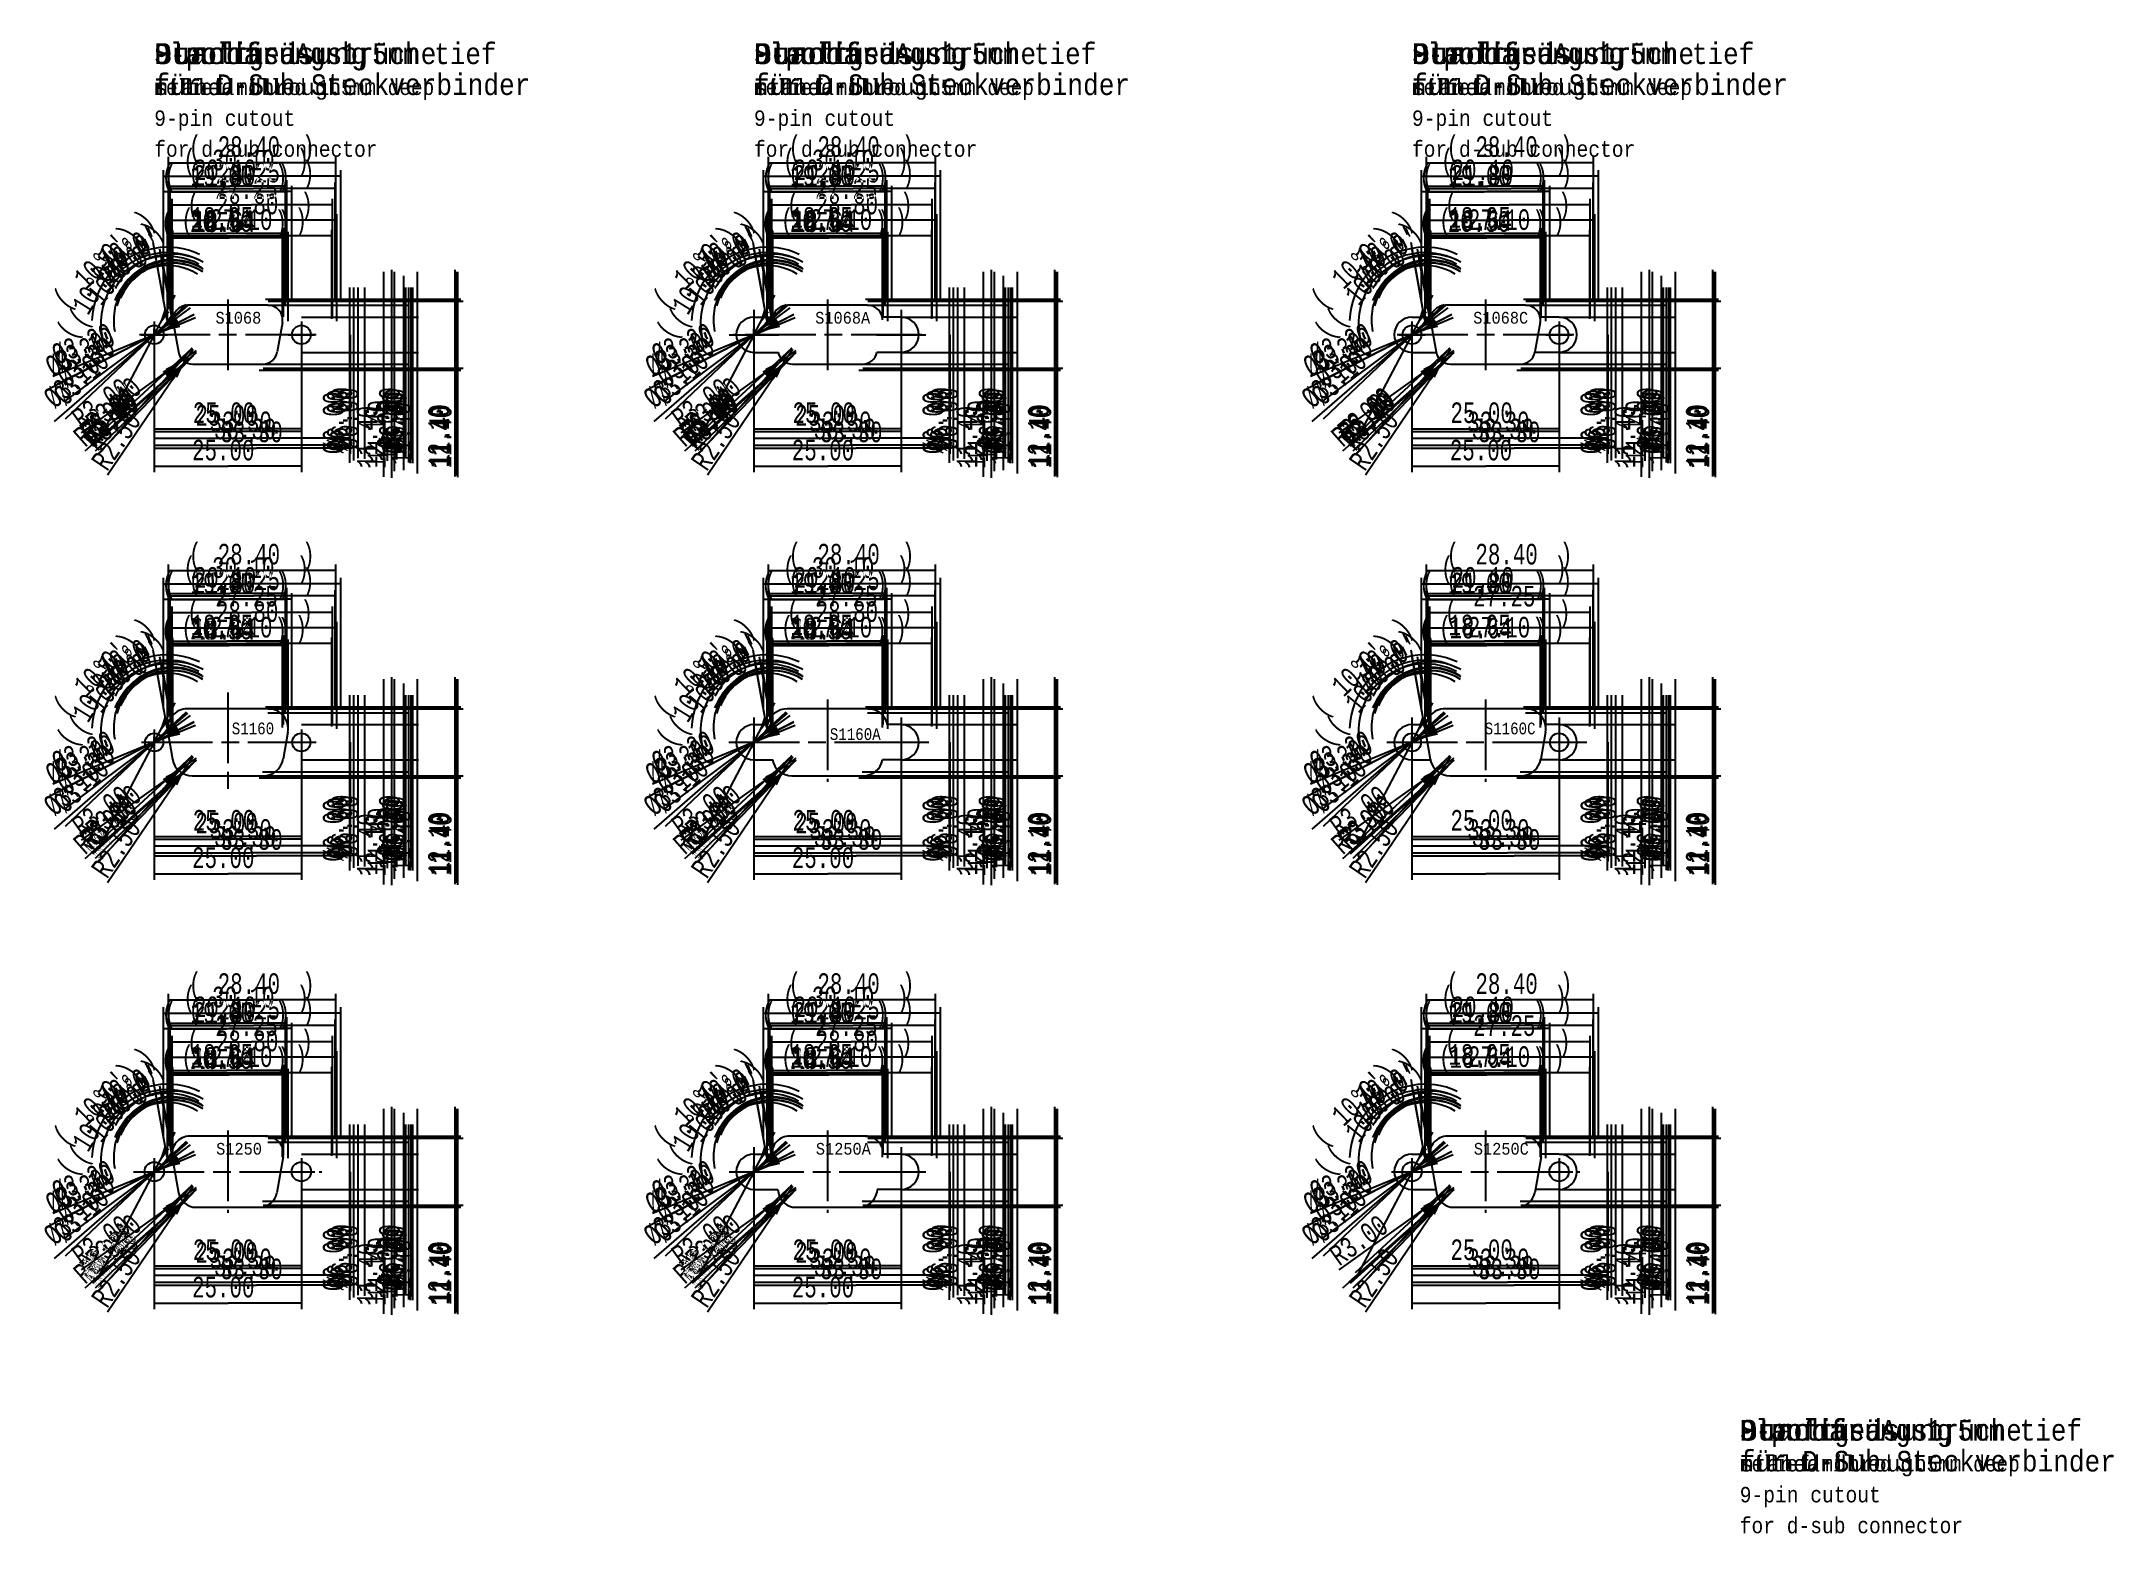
# Model space of a CAD drawing. Extents: x 37 to 389, y 23 to 277.
import ezdxf

# ---------------------------------------------------------------- set-up
doc = ezdxf.new("R2010")
doc.units = 0
doc.header["$MEASUREMENT"] = 0
doc.header["$PDMODE"] = 2
doc.header["$PDSIZE"] = -0.01
doc.linetypes.add('CENTERLINE', pattern=[30, 12, -1.5, 3, -1.5, 12])
for name, color, linetype in [('BEMASSUNG', 1, 'CONTINUOUS'), ('HINWEIS', 1, 'CONTINUOUS'), ('LI_CI_EL_SP', 1, 'CONTINUOUS'), ('PUNKT', 1, 'CONTINUOUS'), ('SYMBOL', 1, 'CONTINUOUS')]:
    doc.layers.add(name, color=color, linetype=linetype)
doc.styles.get("Standard").update_dxf_attribs({"font": 'monotxt.shx'})
doc.dimstyles.new('DSTYLE1', dxfattribs={"dimtxt": 3.5, "dimasz": 3, "dimexe": 3, "dimexo": 1.5, "dimgap": 1.5, "dimtad": 1, "dimrnd": 0.01, "dimzin": 3, "dimtxsty": 'STANDARD', "dimcen": 0.09, "dimazin": 3, "dimtfac": 1, "dimtdec": 4, "dimtmove": 0, "dimatfit": 3, "dimtolj": 1, "dimtzin": 0})
doc.dimstyles.new('DSTYLE2', dxfattribs={"dimtxt": 3.5, "dimasz": 4, "dimexe": 1, "dimexo": 0, "dimgap": 1, "dimtad": 1, "dimrnd": 0.01, "dimzin": 3, "dimtxsty": 'STANDARD', "dimcen": 0.09, "dimazin": 3, "dimtfac": 1, "dimtdec": 4, "dimtofl": 0, "dimtmove": 0, "dimatfit": 3, "dimtolj": 1, "dimtzin": 0})
doc.dimstyles.new('DSTYLE3', dxfattribs={"dimtxt": 3.5, "dimasz": 4, "dimexe": 1, "dimexo": 0.75, "dimgap": 0.75, "dimtad": 1, "dimdec": 4, "dimrnd": 0.001, "dimzin": 3, "dimtxsty": 'STANDARD', "dimcen": 0.09, "dimazin": 3, "dimtfac": 1, "dimtdec": 4, "dimtofl": 0, "dimtmove": 0, "dimatfit": 3, "dimtolj": 1, "dimtzin": 0})
doc.dimstyles.new('DSTYLE4', dxfattribs={"dimtxt": 3.5, "dimasz": 3, "dimexe": 1.5, "dimexo": 1.5, "dimgap": 0.375, "dimtad": 1, "dimrnd": 0.01, "dimzin": 3, "dimtxsty": 'STANDARD', "dimcen": 0.09, "dimazin": 3, "dimtfac": 1, "dimtdec": 4, "dimtmove": 0, "dimatfit": 3, "dimtolj": 1, "dimtzin": 0})

# ---------------------------------------------------------------- blocks, each defined once
blk = doc.blocks.new('*D')
at = {"layer": 'BEMASSUNG', "color": 3, "linetype": 'CONTINUOUS'}
for p, q in [((2.45, 6.05), (2.45, 30.22)), ((2.45, 6.05), (2.45, 30.22)), ((2.45, 6.05), (2.45, 30.22)), ((2.45, 29.22), (16.91, 29.22)), ((2.45, 29.22), (16.91, 29.22)), ((2.45, 29.22), (16.91, 29.22)), ((30.85, 29.22), (16.91, 29.22)), ((30.85, 29.22), (16.91, 29.22)), ((30.85, 29.22), (16.91, 29.22)), ((30.85, 6.05), (30.85, 30.22)), ((30.85, 6.05), (30.85, 30.22)), ((30.85, 6.05), (30.85, 30.22)), ((1.6, 5.7), (1.6, 27.94)), ((1.6, 5.7), (1.6, 27.94)), ((1.6, 5.7), (1.6, 27.94)), ((1.6, 26.94), (15.95, 26.94)), ((1.6, 26.94), (15.95, 26.94)), ((1.6, 26.94), (15.95, 26.94)), ((1.6, 5.7), (1.6, 25.32)), ((1.6, 5.7), (1.6, 25.32)), ((1.6, 5.7), (1.6, 25.32)), ((2.45, 6.05), (2.45, 26.27)), ((2.45, 6.05), (2.45, 26.27)), ((2.45, 6.05), (2.45, 26.27)), ((2.45, 25.27), (12.85, 25.27)), ((2.45, 25.27), (12.85, 25.27)), ((2.45, 25.27), (12.85, 25.27)), ((2.52, 5.7), (2.52, 25.87)), ((2.52, 5.7), (2.52, 25.87)), ((2.52, 5.7), (2.52, 25.87)), ((2.52, 24.87), (16.88, 24.87)), ((2.52, 24.87), (16.88, 24.87)), ((2.52, 24.87), (16.88, 24.87)), ((2.7, 5), (2.7, 25.27)), ((2.7, 5), (2.7, 25.27)), ((2.7, 5), (2.7, 25.27)), ((22.55, 25.27), (12.85, 25.27)), ((22.55, 25.27), (12.85, 25.27)), ((22.55, 25.27), (12.85, 25.27)), ((31.7, 26.94), (15.95, 26.94)), ((31.7, 26.94), (15.95, 26.94)), ((31.7, 26.94), (15.95, 26.94)), ((30.77, 24.87), (16.88, 24.87)), ((30.77, 24.87), (16.88, 24.87)), ((30.77, 24.87), (16.88, 24.87)), ((22.3, 5), (22.3, 25.27)), ((22.3, 5), (22.3, 25.27)), ((22.3, 5), (22.3, 25.27)), ((22.55, 6.05), (22.55, 26.27)), ((22.55, 6.05), (22.55, 26.27)), ((22.55, 6.05), (22.55, 26.27)), ((23.4, 5.7), (23.4, 25.32)), ((23.4, 5.7), (23.4, 25.32)), ((23.4, 5.7), (23.4, 25.32)), ((30.77, 5.7), (30.77, 25.87)), ((30.77, 5.7), (30.77, 25.87)), ((30.77, 5.7), (30.77, 25.87)), ((31.7, 5.7), (31.7, 27.94)), ((31.7, 5.7), (31.7, 27.94)), ((31.7, 5.7), (31.7, 27.94)), ((1.6, 24.32), (12.72, 24.32)), ((1.6, 24.32), (12.72, 24.32)), ((1.6, 24.32), (12.72, 24.32)), ((2.7, 24.27), (12.29, 24.27)), ((2.7, 24.27), (12.29, 24.27)), ((2.7, 24.27), (12.29, 24.27)), ((3.03, 3.05), (3.03, 23.08)), ((3.03, 3.05), (3.03, 23.08)), ((3.03, 3.05), (3.03, 23.08)), ((3.03, 22.08), (16.51, 22.08)), ((3.03, 22.08), (16.51, 22.08)), ((3.03, 22.08), (16.51, 22.08)), ((22.3, 24.27), (12.29, 24.27)), ((22.3, 24.27), (12.29, 24.27)), ((22.3, 24.27), (12.29, 24.27)), ((23.4, 24.32), (12.72, 24.32)), ((23.4, 24.32), (12.72, 24.32)), ((23.4, 24.32), (12.72, 24.32)), ((30.27, 22.08), (16.51, 22.08)), ((30.27, 22.08), (16.51, 22.08)), ((30.27, 22.08), (16.51, 22.08)), ((30.27, 3.05), (30.27, 23.08)), ((30.27, 3.05), (30.27, 23.08)), ((30.27, 3.05), (30.27, 23.08)), ((2.25, 2.3), (2.25, 20.47)), ((2.25, 2.3), (2.25, 20.47)), ((2.25, 2.3), (2.25, 20.47)), ((2.25, 19.47), (16.61, 19.47)), ((2.25, 19.47), (16.61, 19.47)), ((2.25, 19.47), (16.61, 19.47)), ((3.03, 3.05), (3.03, 18.18)), ((3.03, 3.05), (3.03, 18.18)), ((3.03, 3.05), (3.03, 18.18)), ((3.1, 2.7), (3.1, 17.81)), ((3.1, 2.7), (3.1, 17.81)), ((3.1, 2.7), (3.1, 17.81)), ((3.18, 2.5), (3.18, 17.66)), ((3.18, 2.5), (3.18, 17.66)), ((31.05, 19.47), (16.61, 19.47)), ((31.05, 19.47), (16.61, 19.47)), ((31.05, 19.47), (16.61, 19.47)), ((21.82, 2.5), (21.82, 17.66)), ((21.82, 2.5), (21.82, 17.66)), ((21.97, 3.05), (21.97, 18.18)), ((21.97, 3.05), (21.97, 18.18)), ((21.97, 3.05), (21.97, 18.18)), ((30.2, 2.7), (30.2, 17.81)), ((30.2, 2.7), (30.2, 17.81)), ((30.2, 2.7), (30.2, 17.81)), ((31.05, 2.3), (31.05, 20.47)), ((31.05, 2.3), (31.05, 20.47)), ((31.05, 2.3), (31.05, 20.47)), ((2.17, 2.45), (-0.16, 15.66)), ((2.17, 2.45), (0, 14.75)), ((2.17, 2.45), (0, 14.75)), ((2.17, 2.45), (0.11, 14.15)), ((2.94, 3.27), (0.96, 14.52)), ((2.94, 3.27), (0.96, 14.52)), ((2.94, 3.27), (0.96, 14.52)), ((2.25, 2.3), (2.25, 17.47)), ((2.25, 2.3), (2.25, 17.47)), ((2.25, 2.3), (2.25, 17.47)), ((2.25, 16.47), (12.2, 16.47)), ((2.25, 16.47), (12.2, 16.47)), ((2.25, 16.47), (12.2, 16.47)), ((2.25, 3.05), (2.25, 15.87)), ((2.25, 3.05), (2.25, 14.95)), ((2.25, 3.05), (2.25, 14.95)), ((2.25, 3.05), (2.25, 14.34)), ((3.03, 17.18), (12.31, 17.18)), ((3.03, 17.18), (12.31, 17.18)), ((3.03, 17.18), (12.31, 17.18)), ((3.03, 3.8), (3.03, 14.7)), ((3.03, 3.8), (3.03, 14.7)), ((3.03, 3.8), (3.03, 14.7)), ((3.1, 16.81), (15.61, 16.81)), ((3.1, 16.81), (15.61, 16.81)), ((3.1, 16.81), (15.61, 16.81)), ((3.18, 2.5), (3.18, 17.46)), ((3.18, 16.66), (12.51, 16.66)), ((3.18, 16.66), (12.51, 16.66)), ((3.18, 16.46), (12.74, 16.46)), ((22.75, 16.47), (12.2, 16.47)), ((22.75, 16.47), (12.2, 16.47)), ((22.75, 16.47), (12.2, 16.47)), ((21.97, 17.18), (12.31, 17.18)), ((21.97, 17.18), (12.31, 17.18)), ((21.97, 17.18), (12.31, 17.18)), ((21.82, 16.66), (12.51, 16.66)), ((21.82, 16.66), (12.51, 16.66)), ((21.82, 16.46), (12.74, 16.46)), ((30.2, 16.81), (15.61, 16.81)), ((30.2, 16.81), (15.61, 16.81)), ((30.2, 16.81), (15.61, 16.81)), ((21.82, 2.5), (21.82, 17.46)), ((22.75, 2.3), (22.75, 17.47)), ((22.75, 2.3), (22.75, 17.47)), ((22.75, 2.3), (22.75, 17.47)), ((2.17, 2.45), (0.39, 12.58)), ((2.17, 2.45), (0.39, 12.58)), ((2.94, 3.27), (1.12, 13.57)), ((2.94, 3.27), (1.12, 13.57)), ((2.94, 3.27), (1.12, 13.57)), ((3.02, 2.92), (1.23, 13.03)), ((3.02, 2.92), (1.23, 13.03)), ((3.02, 2.92), (1.23, 13.03)), ((3.01, 3.49), (1.26, 13.4)), ((3.01, 3.49), (1.33, 12.97)), ((3.01, 3.49), (1.33, 12.97)), ((2.25, 3.05), (2.25, 12.75)), ((2.25, 3.05), (2.25, 12.75)), ((3.03, 3.8), (3.03, 13.73)), ((3.03, 3.8), (3.03, 13.73)), ((3.03, 3.8), (3.03, 13.73)), ((3.1, 3.45), (3.1, 13.2)), ((3.1, 3.45), (3.1, 13.2)), ((3.1, 3.45), (3.1, 13.2)), ((3.18, 3.5), (3.18, 13.57)), ((3.18, 3.5), (3.18, 13.13)), ((3.18, 3.5), (3.18, 13.13)), ((38.93, 10.7), (38.93, -5.7)), ((40.3, 11.05), (40.3, -6.05)), ((40.3, 11.05), (40.3, -6.05)), ((40.3, 11.05), (40.3, -6.05)), ((40.79, 10.7), (40.79, -5.7)), ((40.79, 10.7), (40.79, -5.7)), ((44.7, 10.7), (44.7, -5.7)), ((51.07, 11.05), (51.07, -6.05)), ((51.07, 11.05), (51.07, -6.05)), ((51.07, 11.05), (51.07, -6.05)), ((51.22, 10.7), (51.22, -5.7)), ((51.22, 10.7), (51.22, -5.7)), ((51.22, 10.7), (51.22, -5.7)), ((51.51, 10.7), (51.51, -5.7)), ((51.51, 10.7), (51.51, -5.7)), ((33.16, 8), (33.16, -3)), ((33.84, 8), (33.84, -3)), ((33.84, 8), (33.84, -3)), ((34.6, 8), (34.6, -3)), ((35.7, 8), (35.7, -3)), ((42.37, 10), (42.37, -5)), ((42.37, 10), (42.37, -5)), ((42.37, 10), (42.37, -5)), ((42.71, 8), (42.71, -3)), ((43.22, 8), (43.22, -3)), ((43.22, 8), (43.22, -3)), ((43.61, 8), (43.61, -3)), ((43.88, 8), (43.88, -3)), ((0, 0), (3.54, 6.72)), ((0, 0), (3.54, 6.72)), ((0, 0), (5.48, 5.2)), ((0, 0), (5.48, 5.2)), ((0, 0), (5.7, 4.95)), ((0, 0), (6.14, 4.56)), ((0, 0), (6.14, 4.56)), ((18.93, 6.05), (41.3, 6.05)), ((18.93, 6.05), (41.3, 6.05)), ((18.93, 6.05), (41.3, 6.05)), ((19.32, 5), (43.37, 5)), ((19.32, 5), (43.37, 5)), ((19.32, 5), (43.37, 5)), ((19.35, 5.7), (41.79, 5.7)), ((19.35, 5.7), (41.79, 5.7)), ((19.35, 5.7), (39.93, 5.7)), ((27.2, 5.7), (52.22, 5.7)), ((27.2, 5.7), (52.22, 5.7)), ((27.2, 5.7), (52.22, 5.7)), ((27.23, 6.05), (52.07, 6.05)), ((27.23, 6.05), (52.07, 6.05)), ((27.23, 6.05), (52.07, 6.05)), ((27.65, 5.7), (45.7, 5.7)), ((27.65, 5.7), (52.51, 5.7)), ((27.65, 5.7), (52.51, 5.7)), ((0, 0), (-17.92, -9.26)), ((0, 0), (-17.92, -9.26)), ((0, 0), (-17.92, -9.26)), ((0, 0), (-17.25, -7.12)), ((0, 0), (-17.25, -7.12)), ((0, 0), (-17.02, -14.77)), ((0, 0), (-16.42, -8.4)), ((0, 0), (-15.13, -11.23)), ((0, 0), (-15.13, -11.23)), ((0, 0), (-15.11, -14.33)), ((0, 0), (-15.11, -14.33)), ((0, 0), (-9.24, -17.52)), ((0, 0), (-9.24, -17.52)), ((0, 0), (6.8, 3.51)), ((0, 0), (6.8, 3.51)), ((0, 0), (6.8, 3.51)), ((0, 0), (6.72, 3.44)), ((0, 0), (7.02, 2.9)), ((0, 0), (7.02, 2.9)), ((0, 0), (0, -17.01)), ((0, 0), (0, -23.36)), ((0, 0), (0, -23.36)), ((0, 0), (0, -17.46)), ((0, 0), (0, -17.46)), ((0, 0), (0, -17.01)), ((0, 0), (0, -23.36)), ((0, 0), (0, -17.46)), ((0, 0), (0, -17.01)), ((0, 0), (0, -20.27)), ((0, 0), (0, -20.27)), ((0, 0), (0, -20.27)), ((0, 0), (0, -19.77)), ((0, 0), (0, -19.77)), ((0, 0), (0, -18.57)), ((0, 0), (0, -18.57)), ((0, 0), (0, -18.57)), ((0, 0), (0, -19.77)), ((25, 3), (35.6, 3)), ((25, 3), (36.7, 3)), ((25, 3), (34.84, 3)), ((25, 3), (34.84, 3)), ((25, 3), (34.16, 3)), ((25, 0), (25, -17.01)), ((25, 0), (25, -23.36)), ((25, 0), (25, -23.36)), ((25, 0), (25, -17.46)), ((25, 0), (25, -17.46)), ((25, 0), (25, -17.01)), ((25, 0), (25, -23.36)), ((25, 0), (25, -17.46)), ((25, 0), (25, -17.01)), ((33.3, 3), (44.22, 3)), ((33.3, 3), (44.22, 3)), ((33.3, 3), (44.88, 3)), ((33.3, 3), (44.61, 3)), ((33.3, 3), (43.71, 3)), ((33.3, 0), (33.3, -20.27)), ((33.3, 0), (33.3, -20.27)), ((33.3, 0), (33.3, -20.27)), ((33.3, 0), (33.3, -19.77)), ((33.3, 0), (33.3, -19.77)), ((33.3, 0), (33.3, -18.57)), ((33.3, 0), (33.3, -18.57)), ((33.3, 0), (33.3, -18.57)), ((33.3, 0), (33.3, -19.77)), ((6.46, -2.3), (3.96, -4.61)), ((6.46, -2.3), (3.96, -4.61)), ((6.46, -2.3), (3.96, -4.61)), ((6.46, -2.3), (4.21, -4.85)), ((6.46, -2.3), (4.21, -4.85)), ((6.46, -2.3), (4.21, -4.85)), ((7.1, -2.7), (4.66, -4.44)), ((7.1, -2.7), (4.66, -4.44)), ((7.1, -2.7), (4.66, -4.44)), ((7.1, -3.05), (4.85, -5.03)), ((7.1, -3.05), (4.86, -5.04)), ((7.1, -3.05), (4.88, -5.07)), ((7.1, -3.05), (4.95, -5.15)), ((7.1, -3.05), (4.95, -5.15)), ((7.1, -3.05), (5.01, -5.21)), ((6.6, -2.5), (5.2, -4.57)), ((6.6, -2.5), (5.2, -4.57)), ((6.6, -2.5), (5.2, -4.57)), ((25, -3), (35.6, -3)), ((25, -3), (36.7, -3)), ((25, -3), (34.84, -3)), ((25, -3), (34.84, -3)), ((25, -3), (34.16, -3)), ((33.16, -3), (33.16, -21.79)), ((33.3, -3), (44.22, -3)), ((33.3, -3), (44.22, -3)), ((33.3, -3), (44.88, -3)), ((33.3, -3), (44.61, -3)), ((33.3, -3), (43.71, -3)), ((33.84, -3), (33.84, -21.36)), ((33.84, -3), (33.84, -21.36)), ((34.6, -3), (34.6, -20.98)), ((35.7, -3), (35.7, -21.11)), ((42.71, -3), (42.71, -21.02)), ((43.22, -3), (43.22, -21.71)), ((43.22, -3), (43.22, -21.71)), ((43.61, -3), (43.61, -21.2)), ((43.88, -3), (43.88, -21.81)), ((4.66, -4.44), (-12.43, -16.65)), ((4.66, -4.44), (-12.43, -16.65)), ((4.66, -4.44), (-12.43, -16.65)), ((4.86, -5.04), (-11.78, -19.78)), ((4.85, -5.03), (-10.74, -18.77)), ((4.88, -5.07), (-10.5, -19.02)), ((4.95, -5.15), (-10.02, -19.77)), ((4.95, -5.15), (-10.02, -19.77)), ((5.01, -5.21), (-9.69, -20.39)), ((3.96, -4.61), (-9.67, -17.2)), ((3.96, -4.61), (-9.67, -17.2)), ((3.96, -4.61), (-9.67, -17.2)), ((4.21, -4.85), (-9.57, -20.48)), ((4.21, -4.85), (-9.57, -20.48)), ((4.21, -4.85), (-9.57, -20.48)), ((5.2, -4.57), (-7.92, -23.88)), ((5.2, -4.57), (-7.92, -23.88)), ((5.2, -4.57), (-7.92, -23.88)), ((17.81, -6.05), (41.3, -6.05)), ((17.81, -6.05), (41.3, -6.05)), ((17.81, -6.05), (41.3, -6.05)), ((18.4, -5), (43.37, -5)), ((18.4, -5), (43.37, -5)), ((18.4, -5), (43.37, -5)), ((18.49, -5.7), (41.79, -5.7)), ((18.49, -5.7), (41.79, -5.7)), ((18.49, -5.7), (39.93, -5.7)), ((26.11, -6.05), (52.07, -6.05)), ((26.11, -6.05), (52.07, -6.05)), ((26.11, -6.05), (52.07, -6.05)), ((26.2, -5.7), (52.22, -5.7)), ((26.2, -5.7), (52.22, -5.7)), ((26.2, -5.7), (52.22, -5.7)), ((26.79, -5.7), (45.7, -5.7)), ((26.79, -5.7), (52.51, -5.7)), ((26.79, -5.7), (52.51, -5.7)), ((38.93, -5.7), (38.93, -24.17)), ((40.3, -6.05), (40.3, -24.3)), ((40.3, -6.05), (40.3, -24.3)), ((40.3, -6.05), (40.3, -24.3)), ((40.79, -5.7), (40.79, -23.21)), ((40.79, -5.7), (40.79, -23.21)), ((42.37, -5), (42.37, -23.03)), ((42.37, -5), (42.37, -23.03)), ((42.37, -5), (42.37, -23.03)), ((44.7, -5.7), (44.7, -23.61)), ((51.07, -6.05), (51.07, -24.11)), ((51.07, -6.05), (51.07, -24.11)), ((51.07, -6.05), (51.07, -24.11)), ((51.22, -5.7), (51.22, -23.9)), ((51.22, -5.7), (51.22, -23.9)), ((51.22, -5.7), (51.22, -23.9)), ((51.51, -5.7), (51.51, -24.21)), ((51.51, -5.7), (51.51, -24.21)), ((0, -16.01), (12.67, -16.01)), ((0, -16.01), (12.67, -16.01)), ((0, -16.01), (12.67, -16.01)), ((0, -16.46), (13.13, -16.46)), ((0, -16.46), (13.13, -16.46)), ((0, -16.46), (13.13, -16.46)), ((0, -17.57), (15.5, -17.57)), ((0, -17.57), (15.5, -17.57)), ((0, -17.57), (15.5, -17.57)), ((25, -16.01), (12.67, -16.01)), ((25, -16.01), (12.67, -16.01)), ((25, -16.01), (12.67, -16.01)), ((25, -16.46), (13.13, -16.46)), ((25, -16.46), (13.13, -16.46)), ((25, -16.46), (13.13, -16.46)), ((33.3, -17.57), (15.5, -17.57)), ((33.3, -17.57), (15.5, -17.57)), ((33.3, -17.57), (15.5, -17.57)), ((0, -18.77), (16.26, -18.77)), ((0, -18.77), (16.26, -18.77)), ((0, -18.77), (16.26, -18.77)), ((0, -19.27), (17.35, -19.27)), ((0, -19.27), (17.35, -19.27)), ((0, -19.27), (17.35, -19.27)), ((33.3, -18.77), (16.26, -18.77)), ((33.3, -18.77), (16.26, -18.77)), ((33.3, -18.77), (16.26, -18.77)), ((33.3, -19.27), (17.35, -19.27)), ((33.3, -19.27), (17.35, -19.27)), ((33.3, -19.27), (17.35, -19.27)), ((0, -22.36), (12.55, -22.36)), ((0, -22.36), (12.55, -22.36)), ((0, -22.36), (12.55, -22.36)), ((25, -22.36), (12.55, -22.36)), ((25, -22.36), (12.55, -22.36)), ((25, -22.36), (12.55, -22.36))]:
    blk.add_line(p, q, dxfattribs=at)
for centre, radius, start, end in [((2.25, 2), 12.86, 100, 178.1926), ((2.25, 2), 12.86, 64.9938, 100), ((2.25, 2), 11.33, 100, 196.1388), ((2.25, 2), 11.95, 100, 146.9907), ((2.25, 2), 11.95, 100, 146.9907), ((3.18, 2.5), 10.07, 100, 191.2703), ((2.25, 2), 9.74, 100, 156.8454), ((2.25, 2), 9.74, 100, 156.8454), ((3.03, 2.79), 10.91, 100, 152.4433), ((3.03, 2.79), 10.91, 100, 152.4433), ((3.03, 2.79), 10.91, 100, 152.4433), ((3.1, 2.44), 9.76, 100, 165.3063), ((3.1, 2.44), 9.76, 100, 165.3063), ((3.1, 2.44), 9.76, 100, 165.3063), ((3.03, 2.79), 9.95, 100, 156.0278), ((3.03, 2.79), 9.95, 100, 156.0278), ((3.03, 2.79), 9.95, 100, 156.0278), ((3.18, 2.5), 9.63, 100, 157.4052), ((3.18, 2.5), 9.63, 100, 157.4052), ((2.25, 2), 11.95, 63.3334, 100), ((2.25, 2), 11.95, 63.3334, 100), ((2.25, 2), 11.33, 62.105, 100), ((2.25, 2), 9.74, 58.3757, 100), ((2.25, 2), 9.74, 58.3757, 100), ((3.03, 2.79), 10.91, 61.1951, 100), ((3.03, 2.79), 10.91, 61.1951, 100), ((3.03, 2.79), 10.91, 61.1951, 100), ((3.03, 2.79), 9.95, 58.8978, 100), ((3.03, 2.79), 9.95, 58.8978, 100), ((3.03, 2.79), 9.95, 58.8978, 100), ((3.1, 2.44), 9.76, 58.419, 100), ((3.1, 2.44), 9.76, 58.419, 100), ((3.1, 2.44), 9.76, 58.419, 100), ((3.18, 2.5), 10.07, 59.2202, 100), ((3.18, 2.5), 9.63, 58.0873, 100), ((3.18, 2.5), 9.63, 58.0873, 100)]:
    blk.add_arc(centre, radius, start, end, dxfattribs=at)
at = {"layer": 'LI_CI_EL_SP', "color": 0, "linetype": 'CONTINUOUS'}
for points in [[(0.75, 1.42), (2.59, 3.84), (1.7, 4.3)], [(0.75, 1.42), (2.59, 3.84), (1.7, 4.3)], [(1.12, 1.07), (3.65, 2.77), (2.96, 3.49)], [(1.12, 1.07), (3.65, 2.77), (2.96, 3.49)], [(1.17, 1.02), (3.76, 2.6), (3.11, 3.36)], [(1.32, 0.98), (4.03, 2.37), (3.44, 3.17)], [(1.32, 0.98), (4.03, 2.37), (3.44, 3.17)], [(1.38, 0.71), (4.28, 1.63), (3.82, 2.52)], [(1.47, 0.76), (4.36, 1.69), (3.9, 2.58)], [(1.47, 0.76), (4.36, 1.69), (3.9, 2.58)], [(1.47, 0.76), (4.36, 1.69), (3.9, 2.58)], [(1.48, 0.61), (4.44, 1.29), (4.06, 2.22)], [(1.48, 0.61), (4.44, 1.29), (4.06, 2.22)], [(3.96, -4.61), (1.42, -6.27), (2.1, -7.01)], [(3.96, -4.61), (1.42, -6.27), (2.1, -7.01)], [(3.96, -4.61), (1.42, -6.27), (2.1, -7.01)], [(4.21, -4.85), (1.86, -6.77), (2.61, -7.43)], [(4.21, -4.85), (1.86, -6.77), (2.61, -7.43)], [(4.21, -4.85), (1.86, -6.77), (2.61, -7.43)], [(4.66, -4.44), (1.92, -5.78), (2.51, -6.59)], [(4.66, -4.44), (1.92, -5.78), (2.51, -6.59)], [(4.66, -4.44), (1.92, -5.78), (2.51, -6.59)], [(4.85, -5.03), (2.27, -6.64), (2.93, -7.39)], [(4.86, -5.04), (2.28, -6.66), (2.94, -7.4)], [(4.88, -5.07), (2.32, -6.71), (2.99, -7.45)], [(4.95, -5.15), (2.46, -6.88), (3.16, -7.6)], [(4.95, -5.15), (2.46, -6.88), (3.16, -7.6)], [(5.01, -5.21), (2.57, -7.01), (3.29, -7.71)], [(5.2, -4.57), (3.1, -6.77), (3.92, -7.33)], [(5.2, -4.57), (3.1, -6.77), (3.92, -7.33)], [(5.2, -4.57), (3.1, -6.77), (3.92, -7.33)]]:
    blk.add_solid(points, dxfattribs=at)
at = {"layer": 'BEMASSUNG', "color": 3, "linetype": 'CONTINUOUS', "width": 0.7}
for s, rotation, p in [('( ', 360, (4.93, 27.94)), ('( ', 360, (5.88, 30.22)), ('28.40', 360, (10.78, 30.22)), ('28.40', 360, (10.78, 30.22)), ('28.40', 360, (10.78, 30.22)), (' )', 360, (22.08, 27.94)), (' )', 360, (23.03, 30.22)), ('( ', 360, (1.26, 25.27)), ('( ', 360, (1.7, 25.32)), ('19.60', 360, (6.16, 25.27)), ('19.60', 360, (6.16, 25.27)), ('19.60', 360, (6.16, 25.27)), ('( ', 360, (5.86, 25.87)), ('21.80', 360, (6.6, 25.32)), ('21.80', 360, (6.6, 25.32)), ('21.80', 360, (6.6, 25.32)), ('20.10', 360, (6.73, 26.27)), ('20.10', 360, (6.73, 26.27)), ('20.10', 360, (6.73, 26.27)), ('30.10', 360, (9.83, 27.94)), ('30.10', 360, (9.83, 27.94)), ('30.10', 360, (9.83, 27.94)), ('28.25', 360, (10.76, 25.87)), ('28.25', 360, (10.76, 25.87)), ('28.25', 360, (10.76, 25.87)), (' )', 360, (18.41, 25.27)), (' )', 360, (18.85, 25.32)), (' )', 360, (23.01, 25.87)), ('27.25', 360, (10.38, 23.08)), ('27.25', 360, (10.38, 23.08)), ('27.25', 360, (10.38, 23.08)), ('( ', 360, (1.18, 17.48)), ('( ', 360, (1.72, 17.46)), ('( ', 360, (4.59, 17.81)), ('( ', 360, (5.59, 20.47)), ('18.95', 360, (6.19, 18.18)), ('18.95', 360, (6.19, 18.18)), ('18.95', 360, (6.19, 18.18)), ('18.64', 360, (6.38, 17.66)), ('18.64', 360, (6.38, 17.66)), ('27.10', 360, (9.49, 17.81)), ('27.10', 360, (9.49, 17.81)), ('27.10', 360, (9.49, 17.81)), ('28.80', 360, (10.49, 20.47)), ('28.80', 360, (10.49, 20.47)), ('28.80', 360, (10.49, 20.47)), (' )', 360, (18.33, 17.48)), (' )', 360, (18.87, 17.46)), (' )', 360, (21.74, 17.81)), (' )', 360, (22.74, 20.47)), ("10%%d0'", 24.4433, (-8.58, 11.03)), ("10%%d0'", 24.4433, (-8.58, 11.03)), ("10%%d0'", 27.4978, (-7.79, 10.3)), ("10%%d0'", 27.4978, (-7.79, 10.3)), ("10%%d0'", 27.4978, (-7.79, 10.3)), (' )', 58.2821, (-4.81, 13.57)), (' )', 43.9563, (-2.79, 16.05)), (' )', 50.078, (-1.19, 14.14)), ('20.50', 360, (6.08, 17.48)), ('20.50', 360, (6.08, 17.48)), ('20.50', 360, (6.08, 17.48)), ('18.64', 360, (6.62, 17.46)), ("10%%d0'", 43.9563, (-11.61, 7.55)), ("10%%d0'", 50.078, (-9.05, 4.75)), ("10%%d0'", 37.3079, (-8.14, 7.08)), ("10%%d0'", 37.3079, (-8.14, 7.08)), ("10%%d0'", 37.3079, (-8.14, 7.08)), ("10%%d0'", 28.7999, (-8.17, 8.25)), ("10%%d0'", 28.7999, (-8.17, 8.25)), ("10%%d0'", 28.5511, (-7.47, 9.25)), ("10%%d0'", 28.5511, (-7.47, 9.25)), ("10%%d0'", 28.5511, (-7.47, 9.25)), ("10%%d0'", 29.0466, (-7.22, 8.6)), ("10%%d0'", 29.0466, (-7.22, 8.6)), ("10%%d0'", 58.2821, (-11.25, 3.15)), ('( ', 43.9563, (-15.13, 4.15)), ('( ', 50.078, (-12.2, 0.99)), ('%%c3.30', 27.3213, (-17.27, -7.23)), ('%%c3.30', 27.3213, (-17.27, -7.23)), ('%%c3.30', 27.3213, (-17.27, -7.23)), ('%%c3.20', 22.4318, (-16.44, -5.16)), ('%%c3.20', 22.4318, (-16.44, -5.16)), ('%%c3.10', 27.0979, (-15.76, -6.38)), ('( ', 58.2821, (-13.82, -1.02)), ('%%c3.10', 40.9577, (-16.87, -12.66)), ('%%c3.10', 43.4916, (-15.05, -12.21)), ('%%c3.10', 43.4916, (-15.05, -12.21)), ('%%c3.30', 36.5799, (-14.82, -9.13)), ('%%c3.30', 36.5799, (-14.82, -9.13)), ('%%c3.20', 62.1962, (-9.87, -15.5)), ('%%c3.20', 62.1962, (-9.87, -15.5)), ('R3.00', 35.5289, (-12.35, -16.12)), ('R3.00', 35.5289, (-12.35, -16.12)), ('R3.00', 35.5289, (-12.35, -16.12)), ('R3.00', 41.5514, (-11.75, -19.25)), ('R3.00', 41.3915, (-10.7, -18.24)), ('R3.00', 42.233, (-10.47, -18.49)), ('R3.00', 44.3229, (-10.01, -19.24)), ('R3.00', 44.3229, (-10.01, -19.24)), ('R3.40', 48.5943, (-9.6, -19.95)), ('R3.40', 48.5943, (-9.6, -19.95)), ('R3.40', 48.5943, (-9.6, -19.95)), ('R3.00', 45.9204, (-9.7, -19.85)), ('R3.40', 42.7143, (-9.65, -16.67)), ('R3.40', 42.7143, (-9.65, -16.67)), ('R3.40', 42.7143, (-9.65, -16.67)), ('%%c6.00', 90, (32.16, -20.29)), ('%%c6.00', 90, (32.84, -19.86)), ('%%c6.00', 90, (32.84, -19.86)), ('%%c6.00', 90, (33.6, -19.48)), ('%%c6.00', 90, (34.7, -19.61)), ('%%c6.00', 90, (41.71, -19.52)), ('%%c6.00', 90, (42.22, -20.21)), ('%%c6.00', 90, (42.22, -20.21)), ('%%c6.00', 90, (42.61, -19.7)), ('%%c6.00', 90, (42.88, -20.31)), ('R2.50', 55.8226, (-8.02, -23.36)), ('R2.50', 55.8226, (-8.02, -23.36)), ('R2.50', 55.8226, (-8.02, -23.36)), ('25.00', 360, (6.54, -15.01)), ('25.00', 360, (6.54, -15.01)), ('25.00', 360, (6.54, -15.01)), ('33.30', 360, (9.38, -16.57)), ('33.30', 360, (9.38, -16.57)), ('33.30', 360, (9.38, -16.57)), ('11.40', 90, (37.93, -22.67)), ('12.10', 90, (39.3, -22.8)), ('12.10', 90, (39.3, -22.8)), ('12.10', 90, (39.3, -22.8)), ('11.40', 90, (39.79, -21.71)), ('11.40', 90, (39.79, -21.71)), ('10.00', 90, (41.37, -21.53)), ('10.00', 90, (41.37, -21.53)), ('10.00', 90, (41.37, -21.53)), ('11.40', 90, (43.7, -22.11)), ('12.10', 90, (50.07, -22.61)), ('12.10', 90, (50.07, -22.61)), ('12.10', 90, (50.07, -22.61)), ('11.40', 90, (50.22, -22.4)), ('11.40', 90, (50.22, -22.4)), ('11.40', 90, (50.22, -22.4)), ('11.40', 90, (50.51, -22.71)), ('11.40', 90, (50.51, -22.71)), ('33.30', 360, (10.14, -17.77)), ('33.30', 360, (10.14, -17.77)), ('33.30', 360, (10.14, -17.77)), ('33.30', 360, (11.23, -18.27)), ('33.30', 360, (11.23, -18.27)), ('33.30', 360, (11.23, -18.27)), ('25.00', 360, (6.43, -21.36)), ('25.00', 360, (6.43, -21.36)), ('25.00', 360, (6.43, -21.36))]:
    blk.add_text(s, height=3.5, rotation=rotation, dxfattribs=at).set_placement(p)
blk.add_text('25.00', height=3.5, dxfattribs=at).set_placement((7, -15.46))
blk.add_text('25.00', height=3.5, dxfattribs=at).set_placement((7, -15.46))
blk.add_text('25.00', height=3.5, dxfattribs=at).set_placement((7, -15.46))
blk = doc.blocks.new('*T')
at = {"layer": 'LI_CI_EL_SP', "color": 2, "linetype": 'CONTINUOUS'}
for s, height, p in [('Standard', 3.5, (0, 0)), ('Durchfräsung', 3.5, (0, 0)), ('milled through', 2.625, (0, -5.25)), ('standard', 2.625, (0, -5.25))]:
    blk.add_text(s, height=height, dxfattribs=at).set_placement(p)
at = {"layer": 'LI_CI_EL_SP', "color": 2, "linetype": 'CONTINUOUS', "width": 0.87919}
for s, height, p in [('9-polige Ausbrüche', 3.5, (0, 0)), ('für D-Sub Steckverbinder ', 3.5, (0, -5.25)), ('9-pin cutout', 2.625, (0, -10.5)), ('for d-sub connector', 2.625, (0, -15.75))]:
    blk.add_text(s, height=height, dxfattribs=at).set_placement(p)
at = {"layer": 'SYMBOL', "color": 2, "linetype": 'CONTINUOUS', "width": 0.872636}
for s, height, p in [('Planfräsung 1,5mm tief', 3.5, (0, 0)), ('relief milled 1.5mm deep', 2.625, (0, -5.25))]:
    blk.add_text(s, height=height, dxfattribs=at).set_placement(p)
blk = doc.blocks.new('S1160')
at = {"layer": 'BEMASSUNG', "color": 1, "linetype": 'CENTERLINE'}
for p, q in [((12.5, 8.45827), (12.5, -7.92615)), ((-2.08465, 0), (27.50991, 0))]:
    blk.add_line(p, q, dxfattribs=at)
at = {"layer": 'LI_CI_EL_SP', "color": 1, "linetype": 'CONTINUOUS'}
for p, q in [((19.34804, 5.7), (5.65, 5.7)), ((2.30362, 1.7096), (3.11472, -2.8904)), ((22.69638, 1.7096), (21.88528, -2.8904)), ((6.46307, -5.7), (18.53693, -5.7))]:
    blk.add_line(p, q, dxfattribs=at)
at = {"layer": 'LI_CI_EL_SP', "color": 1, "linetype": 'CENTERLINE'}
for p, q in [((-2.17, 0), (2.17, 0)), ((0, 2.17), (0, -2.17)), ((22.83, 0), (27.17, 0)), ((25, 2.17), (25, -2.17))]:
    blk.add_line(p, q, dxfattribs=at)
at = {"layer": 'LI_CI_EL_SP', "color": 1, "linetype": 'CONTINUOUS'}
for centre in [(0, 0), (25, 0)]:
    blk.add_circle(centre, 1.55, dxfattribs=at)
for centre, start, end in [((5.65196, 2.3), 90, 190), ((19.34804, 2.3), 350, 450), ((6.46307, -2.3), 190, 270), ((18.53693, -2.3), 270, 350)]:
    blk.add_arc(centre, 3.4, start, end, dxfattribs=at)
at = {"layer": 'SYMBOL', "color": 3, "linetype": 'CONTINUOUS'}
blk.add_line((2.25, 2.3), (2.25, 9.12071), dxfattribs=at)
at = {"layer": 'HINWEIS', "color": 2, "linetype": 'CONTINUOUS', "width": 0.832}
blk.add_text('S1160', height=2, dxfattribs=at).set_placement((13.17355, 1.3535))
at = {"layer": 'BEMASSUNG', "color": 3, "linetype": 'CONTINUOUS'}
for base, p1, p2, angle, middle, dimtype in [((2.25, 16.47415), (22.75, 2.3), (2.25, 2.3), 180, (12.20107, 19.22515), 161), ((25, -16.4608), (0, 0), (25, 0), 0, (13.12664, -13.70979), 161), ((38.92965, -5.7), (19.35, 5.7), (18.48644, -5.7), 90, (36.17865, -16.54936), 160), ((1.6, 24.3199), (23.4, 5.7), (1.6, 5.7), 180, (12.72028, 27.0709), 161)]:
    dim = blk.add_linear_dim(base=base, p1=p1, p2=p2, angle=angle, dimstyle='DSTYLE2', override={"dimsah": 0}, dxfattribs=at)
    dim.commit()
    dim.dimension.update_dxf_attribs({"geometry": '*D', "text_midpoint": middle, "dimtype": dimtype})
dim = blk.add_diameter_dim_2p(p1=(1.37986, 0.70604), p2=(-1.37986, -0.70604), dimstyle='DSTYLE1', override={"dimsah": 1}, dxfattribs=at)
dim.commit()
dim.dimension.update_dxf_attribs({"geometry": '*D', "text_midpoint": (-9.6278, -4.92634)})
dim = blk.add_angular_dim_2l(base=(1.40275, 11.70905), line1=((0.38636, 12.58291), (2.17338, 2.4482)), line2=((2.25196, 3.05), (2.25196, 12.74613)), dimstyle='DSTYLE3', override={"dimsah": 0}, dxfattribs=at)
dim.commit()
dim.dimension.update_dxf_attribs({"geometry": '*D', "text_midpoint": (-3.64642, 12.73169), "dimtype": 162})
dim = blk.add_radius_dim(center=(6.46307, -2.3), mpoint=(3.96493, -4.60637), dimstyle='DSTYLE4', override={"dimsah": 0}, dxfattribs=at)
dim.commit()
dim.dimension.update_dxf_attribs({"geometry": '*D', "text_midpoint": (-4.89776, -12.78874)})
blk = doc.blocks.new('S1160A')
at = {"layer": 'BEMASSUNG', "color": 1, "linetype": 'CENTERLINE'}
for p, q in [((12.5, 7.26606), (12.5, -6.73394)), ((-4.28737, 0), (29.71263, 0))]:
    blk.add_line(p, q, dxfattribs=at)
at = {"layer": 'LI_CI_EL_SP', "color": 1, "linetype": 'CENTERLINE'}
for p, q in [((0, 4.2), (0, -4.2)), ((25, 4.2), (25, -4.2)), ((-4.2, 0), (4.2, 0)), ((20.8, 0), (29.2, 0))]:
    blk.add_line(p, q, dxfattribs=at)
at = {"layer": 'LI_CI_EL_SP', "color": 1, "linetype": 'CONTINUOUS'}
for p, q in [((19.34804, 5.7), (5.65, 5.7)), ((0, 3), (2.32284, 3)), ((25, 3), (22.67716, 3)), ((0, -3), (3.18639, -3)), ((25, -3), (21.81361, -3)), ((6.46307, -5.7), (18.53693, -5.7))]:
    blk.add_line(p, q, dxfattribs=at)
for centre, radius, start, end in [((5.65196, 2.3), 3.4, 90, 168.11884), ((19.34804, 2.3), 3.4, 11.881156, 90), ((0, 0), 3, 90, 270), ((25, 0), 3, 270, 450), ((6.46307, -2.3), 3.4, 191.88116, 270), ((18.53693, -2.3), 3.4, 270, 348.11884)]:
    blk.add_arc(centre, radius, start, end, dxfattribs=at)
at = {"layer": 'SYMBOL', "color": 3, "linetype": 'CONTINUOUS'}
blk.add_line((2.25, 2.3), (2.25, 9.12071), dxfattribs=at)
at = {"layer": 'HINWEIS', "color": 2, "linetype": 'CONTINUOUS', "width": 0.832}
blk.add_text('S1160A', height=2, dxfattribs=at).set_placement((12.89189, 0.38708))
at = {"layer": 'BEMASSUNG', "color": 3, "linetype": 'CONTINUOUS'}
for base, p1, p2, angle, middle, dimtype in [((25, -16.4608), (0, 0), (25, 0), 0, (13.12664, -13.70979), 161), ((40.78642, -5.7), (19.35, 5.7), (18.48644, -5.7), 90, (38.03542, -15.58652), 160), ((33.84353, -3), (25, 3), (25, -3), 270, (31.09253, -13.73984), 161)]:
    dim = blk.add_linear_dim(base=base, p1=p1, p2=p2, angle=angle, dimstyle='DSTYLE2', override={"dimsah": 0}, dxfattribs=at)
    dim.commit()
    dim.dimension.update_dxf_attribs({"geometry": '*D', "text_midpoint": middle, "dimtype": dimtype})
for base, p1, p2, middle in [((2.25, 16.47415), (22.75, 2.3), (2.25, 2.3), (12.20107, 19.22515)), ((1.6, 24.3199), (23.4, 5.7), (1.6, 5.7), (12.72028, 27.0709))]:
    dim = blk.add_linear_dim(base=base, p1=p1, p2=p2, angle=180, text='( <> )', dimstyle='DSTYLE2', override={"dimsah": 0}, dxfattribs=at)
    dim.commit()
    dim.dimension.update_dxf_attribs({"geometry": '*D', "text_midpoint": middle, "dimtype": 161})
dim = blk.add_angular_dim_2l(base=(1.2641, 13.29381), line1=((0.11012, 14.14956), (2.17338, 2.4482)), line2=((2.25196, 3.05), (2.25196, 14.33694)), text='( <> )', dimstyle='DSTYLE3', override={"dimsah": 0}, dxfattribs=at)
dim.commit()
dim.dimension.update_dxf_attribs({"geometry": '*D', "text_midpoint": (-9.51624, 9.2758), "dimtype": 162})
dim = blk.add_radius_dim(center=(6.46307, -2.3), mpoint=(3.96493, -4.60637), dimstyle='DSTYLE4', override={"dimsah": 0}, dxfattribs=at)
dim.commit()
dim.dimension.update_dxf_attribs({"geometry": '*D', "text_midpoint": (-4.89776, -12.78874)})
blk = doc.blocks.new('S1160C')
at = {"layer": 'BEMASSUNG', "color": 1, "linetype": 'CENTERLINE'}
for p, q in [((12.5, 7.26606), (12.5, -6.73394)), ((-4.28737, 0), (29.71263, 0))]:
    blk.add_line(p, q, dxfattribs=at)
at = {"layer": 'LI_CI_EL_SP', "color": 1, "linetype": 'CENTERLINE'}
for p, q in [((0, 4.2), (0, -4.2)), ((25, 4.2), (25, -4.2)), ((-4.2, 0), (4.2, 0)), ((20.8, 0), (29.2, 0))]:
    blk.add_line(p, q, dxfattribs=at)
at = {"layer": 'LI_CI_EL_SP', "color": 1, "linetype": 'CONTINUOUS'}
for p, q in [((19.34804, 5.7), (5.65, 5.7)), ((0, 3), (2.32284, 3)), ((2.30362, 1.7096), (3.11472, -2.8904)), ((22.69638, 1.7096), (21.88528, -2.8904)), ((25, 3), (22.67716, 3)), ((0, -3), (3.18639, -3)), ((25, -3), (21.81361, -3)), ((6.46307, -5.7), (18.53693, -5.7))]:
    blk.add_line(p, q, dxfattribs=at)
for centre in [(0, 0), (25, 0)]:
    blk.add_circle(centre, 1.55, dxfattribs=at)
for centre, radius, start, end in [((5.65196, 2.3), 3.4, 90, 190), ((19.34804, 2.3), 3.4, 350, 450), ((0, 0), 3, 90, 270), ((25, 0), 3, 270, 450), ((6.46307, -2.3), 3.4, 190, 270), ((18.53693, -2.3), 3.4, 270, 350)]:
    blk.add_arc(centre, radius, start, end, dxfattribs=at)
at = {"layer": 'HINWEIS', "color": 2, "linetype": 'CONTINUOUS', "width": 0.832}
blk.add_text('S1160C', height=2, dxfattribs=at).set_placement((12.35855, 1.3478))
at = {"layer": 'BEMASSUNG', "color": 3, "linetype": 'CONTINUOUS'}
for base, p1, p2, angle, middle, dimtype in [((25, -16.4608), (0, 0), (25, 0), 0, (13.12664, -13.70979), 161), ((40.78642, -5.7), (19.35, 5.7), (18.48644, -5.7), 90, (38.03542, -15.58652), 160), ((33.84353, -3), (25, 3), (25, -3), 270, (31.09253, -13.73984), 161), ((2.25, 16.47415), (22.75, 2.3), (2.25, 2.3), 180, (12.20107, 19.22515), 161), ((1.6, 24.3199), (23.4, 5.7), (1.6, 5.7), 180, (12.72028, 27.0709), 161)]:
    dim = blk.add_linear_dim(base=base, p1=p1, p2=p2, angle=angle, dimstyle='DSTYLE2', override={"dimsah": 0}, dxfattribs=at)
    dim.commit()
    dim.dimension.update_dxf_attribs({"geometry": '*D', "text_midpoint": middle, "dimtype": dimtype})
dim = blk.add_diameter_dim_2p(p1=(1.17055, 1.01603), p2=(-1.17055, -1.01603), dimstyle='DSTYLE1', override={"dimsah": 1}, dxfattribs=at)
dim.commit()
dim.dimension.update_dxf_attribs({"geometry": '*D', "text_midpoint": (-11.26298, -9.77616)})
dim = blk.add_angular_dim_2l(base=(1.40275, 11.70905), line1=((0.38636, 12.58291), (2.17338, 2.4482)), line2=((2.25196, 3.05), (2.25196, 12.74613)), dimstyle='DSTYLE3', override={"dimsah": 0}, dxfattribs=at)
dim.commit()
dim.dimension.update_dxf_attribs({"geometry": '*D', "text_midpoint": (-3.64642, 12.73169), "dimtype": 162})
dim = blk.add_radius_dim(center=(6.46307, -2.3), mpoint=(3.96493, -4.60637), dimstyle='DSTYLE4', override={"dimsah": 0}, dxfattribs=at)
dim.commit()
dim.dimension.update_dxf_attribs({"geometry": '*D', "text_midpoint": (-4.89776, -12.78874)})
blk = doc.blocks.new('S1068')
at = {"layer": 'LI_CI_EL_SP', "color": 1, "linetype": 'CONTINUOUS'}
for p, q in [((19.32062, 5), (5.67938, 5)), ((3.21736, 2.06588), (4.099, -2.93412)), ((21.78263, 2.06588), (20.901, -2.93412)), ((6.6002, -5), (18.43898, -5))]:
    blk.add_line(p, q, dxfattribs=at)
at = {"layer": 'LI_CI_EL_SP', "color": 1, "linetype": 'CENTERLINE'}
for p, q in [((12.5, 6), (12.5, -6)), ((27.5, 0), (-2.5, 0)), ((-2.24, 0), (2.24, 0)), ((0, 2.24), (0, -2.24)), ((22.76, 0), (27.24, 0)), ((25, 2.24), (25, -2.24))]:
    blk.add_line(p, q, dxfattribs=at)
at = {"layer": 'LI_CI_EL_SP', "color": 1, "linetype": 'CONTINUOUS'}
for centre in [(0, 0), (25, 0)]:
    blk.add_circle(centre, 1.6, dxfattribs=at)
for centre, start, end in [((5.67938, 2.5), 90, 190), ((19.32062, 2.5), 350, 450), ((6.56102, -2.5), 190, 270), ((18.43898, -2.5), 270, 350)]:
    blk.add_arc(centre, 2.5, start, end, dxfattribs=at)
at = {"layer": 'HINWEIS', "color": 2, "linetype": 'CONTINUOUS', "width": 0.899}
blk.add_text('S1068', height=2, dxfattribs=at).set_placement((10.41107, 1.87918))
at = {"layer": 'BEMASSUNG', "color": 3, "linetype": 'CONTINUOUS'}
for base, p1, p2, angle, middle, dimtype in [((0, -22.36197), (25, 0), (0, 0), 180, (12.55019, -19.61097), 161), ((42.37251, -5), (19.32, 5), (18.3998, -5), 90, (39.62151, -15.40042), 160), ((3.17938, 16.65998), (21.82062, 2.5), (3.17938, 2.5), 180, (12.50991, 19.41098), 161), ((2.7, 24.26615), (22.3, 5), (2.7, 5), 180, (12.2862, 27.01715), 161)]:
    dim = blk.add_linear_dim(base=base, p1=p1, p2=p2, angle=angle, dimstyle='DSTYLE2', override={"dimsah": 0}, dxfattribs=at)
    dim.commit()
    dim.dimension.update_dxf_attribs({"geometry": '*D', "text_midpoint": middle, "dimtype": dimtype})
dim = blk.add_angular_dim_2l(base=(2.34028, 12.09799), line1=((1.33331, 12.97309), (3.00566, 3.48875)), line2=((3.18, 3.504), (3.18, 13.13465)), dimstyle='DSTYLE3', override={"dimsah": 0}, dxfattribs=at)
dim.commit()
dim.dimension.update_dxf_attribs({"geometry": '*D', "text_midpoint": (-2.71163, 13.10841), "dimtype": 162})
dim = blk.add_diameter_dim_2p(p1=(0.74631, 1.41528), p2=(-0.74631, -1.41528), dimstyle='DSTYLE1', override={"dimsah": 1}, dxfattribs=at)
dim.commit()
dim.dimension.update_dxf_attribs({"geometry": '*D', "text_midpoint": (-5.68403, -10.77901)})
dim = blk.add_radius_dim(center=(6.6002, -2.5), mpoint=(5.19581, -4.56825), dimstyle='DSTYLE4', override={"dimsah": 0}, dxfattribs=at)
dim.commit()
dim.dimension.update_dxf_attribs({"geometry": '*D', "text_midpoint": (-4.26553, -18.502)})
blk = doc.blocks.new('S1068A')
at = {"layer": 'LI_CI_EL_SP', "color": 1, "linetype": 'CENTERLINE'}
for p, q in [((0, 4.2), (0, -4.2)), ((12.5, 6), (12.5, -6)), ((25, 4.2), (25, -4.2)), ((-4.2, 0), (4.2, 0)), ((28.5, 0), (-3.5, 0)), ((20.8, 0), (29.2, 0))]:
    blk.add_line(p, q, dxfattribs=at)
at = {"layer": 'LI_CI_EL_SP', "color": 1, "linetype": 'CONTINUOUS'}
for p, q in [((19.32062, 5), (5.67938, 5)), ((0, 3), (3.23051, 3)), ((25, 3), (21.76949, 3)), ((0, -3), (4.1498, -3)), ((25, -3), (20.8502, -3)), ((6.6002, -5), (18.43898, -5))]:
    blk.add_line(p, q, dxfattribs=at)
for centre, radius, start, end in [((5.67938, 2.5), 2.5, 90, 168.46304), ((19.32062, 2.5), 2.5, 11.536959, 90), ((0, 0), 3, 90, 270), ((25, 0), 3, 270, 450), ((6.56102, -2.5), 2.5, 191.53696, 270), ((18.43898, -2.5), 2.5, 270, 348.46304)]:
    blk.add_arc(centre, radius, start, end, dxfattribs=at)
at = {"layer": 'HINWEIS', "color": 2, "linetype": 'CONTINUOUS', "width": 0.899}
blk.add_text('S1068A', height=2, dxfattribs=at).set_placement((10.41107, 1.87918))
at = {"layer": 'BEMASSUNG', "color": 3, "linetype": 'CONTINUOUS'}
for base, p1, p2, angle, middle, dimtype in [((0, -22.36197), (25, 0), (0, 0), 180, (12.55019, -19.61097), 161), ((42.37251, -5), (19.32, 5), (18.3998, -5), 90, (39.62151, -15.40042), 160), ((34.60431, -3), (25, 3), (25, -3), 90, (31.85331, -13.35228), 160)]:
    dim = blk.add_linear_dim(base=base, p1=p1, p2=p2, angle=angle, dimstyle='DSTYLE2', override={"dimsah": 0}, dxfattribs=at)
    dim.commit()
    dim.dimension.update_dxf_attribs({"geometry": '*D', "text_midpoint": middle, "dimtype": dimtype})
dim = blk.add_angular_dim_2l(base=(2.30207, 12.53483), line1=((1.25717, 13.40493), (3.00566, 3.48875)), line2=((3.18, 3.504), (3.18, 13.57316)), text='( <> )', dimstyle='DSTYLE3', override={"dimsah": 0}, dxfattribs=at)
dim.commit()
dim.dimension.update_dxf_attribs({"geometry": '*D', "text_midpoint": (-6.4626, 10.56874), "dimtype": 162})
dim = blk.add_radius_dim(center=(6.6002, -2.5), mpoint=(5.19581, -4.56825), dimstyle='DSTYLE4', override={"dimsah": 0}, dxfattribs=at)
dim.commit()
dim.dimension.update_dxf_attribs({"geometry": '*D', "text_midpoint": (-4.26553, -18.502)})
for base, p1, p2, middle in [((3.17938, 16.45805), (21.82062, 2.5), (3.17938, 2.5), (12.7404, 19.20905)), ((2.7, 24.26615), (22.3, 5), (2.7, 5), (12.2862, 27.01715))]:
    dim = blk.add_linear_dim(base=base, p1=p1, p2=p2, angle=180, text='( <> )', dimstyle='DSTYLE2', override={"dimsah": 0}, dxfattribs=at)
    dim.commit()
    dim.dimension.update_dxf_attribs({"geometry": '*D', "text_midpoint": middle, "dimtype": 161})
blk = doc.blocks.new('S1068C')
at = {"layer": 'LI_CI_EL_SP', "color": 1, "linetype": 'CONTINUOUS'}
for p, q in [((19.32062, 5), (5.67938, 5)), ((0, 3), (3.23051, 3)), ((3.21736, 2.06588), (4.099, -2.93412)), ((21.78263, 2.06588), (20.901, -2.93412)), ((25, 3), (21.76949, 3)), ((0, -3), (4.1498, -3)), ((25, -3), (20.8502, -3)), ((6.6002, -5), (18.43898, -5))]:
    blk.add_line(p, q, dxfattribs=at)
at = {"layer": 'LI_CI_EL_SP', "color": 1, "linetype": 'CENTERLINE'}
for p, q in [((12.5, 6), (12.5, -6)), ((27.5, 0), (-2.5, 0)), ((-2.24, 0), (2.24, 0)), ((0, 2.24), (0, -2.24)), ((22.76, 0), (27.24, 0)), ((25, 2.24), (25, -2.24))]:
    blk.add_line(p, q, dxfattribs=at)
at = {"layer": 'LI_CI_EL_SP', "color": 1, "linetype": 'CONTINUOUS'}
for centre in [(0, 0), (25, 0)]:
    blk.add_circle(centre, 1.6, dxfattribs=at)
for centre, radius, start, end in [((5.67938, 2.5), 2.5, 90, 190), ((19.32062, 2.5), 2.5, 350, 450), ((0, 0), 3, 90, 270), ((25, 0), 3, 270, 450), ((6.56102, -2.5), 2.5, 190, 270), ((18.43898, -2.5), 2.5, 270, 350)]:
    blk.add_arc(centre, radius, start, end, dxfattribs=at)
at = {"layer": 'HINWEIS', "color": 2, "linetype": 'CONTINUOUS', "width": 0.899}
blk.add_text('S1068C', height=2, dxfattribs=at).set_placement((10.41107, 1.87918))
at = {"layer": 'BEMASSUNG', "color": 3, "linetype": 'CONTINUOUS'}
for base, p1, p2, angle, middle, dimtype in [((0, -22.36197), (25, 0), (0, 0), 180, (12.55019, -19.61097), 161), ((42.37251, -5), (19.32, 5), (18.3998, -5), 90, (39.62151, -15.40042), 160), ((35.70469, -3), (25, 3), (25, -3), 90, (32.95369, -13.48466), 160), ((3.17938, 16.65998), (21.82062, 2.5), (3.17938, 2.5), 180, (12.50991, 19.41098), 161), ((2.7, 24.26615), (22.3, 5), (2.7, 5), 180, (12.2862, 27.01715), 161)]:
    dim = blk.add_linear_dim(base=base, p1=p1, p2=p2, angle=angle, dimstyle='DSTYLE2', override={"dimsah": 0}, dxfattribs=at)
    dim.commit()
    dim.dimension.update_dxf_attribs({"geometry": '*D', "text_midpoint": middle, "dimtype": dimtype})
dim = blk.add_diameter_dim_2p(p1=(0.74631, 1.41528), p2=(-0.74631, -1.41528), dimstyle='DSTYLE1', override={"dimsah": 1}, dxfattribs=at)
dim.commit()
dim.dimension.update_dxf_attribs({"geometry": '*D', "text_midpoint": (-5.68403, -10.77901)})
dim = blk.add_angular_dim_2l(base=(2.34028, 12.09799), line1=((1.33331, 12.97309), (3.00566, 3.48875)), line2=((3.18, 3.504), (3.18, 13.13465)), dimstyle='DSTYLE3', override={"dimsah": 0}, dxfattribs=at)
dim.commit()
dim.dimension.update_dxf_attribs({"geometry": '*D', "text_midpoint": (-2.71163, 13.10841), "dimtype": 162})
dim = blk.add_radius_dim(center=(6.6002, -2.5), mpoint=(5.19581, -4.56825), dimstyle='DSTYLE4', override={"dimsah": 0}, dxfattribs=at)
dim.commit()
dim.dimension.update_dxf_attribs({"geometry": '*D', "text_midpoint": (-4.26553, -18.502)})
blk = doc.blocks.new('S1250')
at = {"layer": 'LI_CI_EL_SP', "color": 1, "linetype": 'CONTINUOUS'}
for p, q in [((18.97474, 6.05), (6.02526, 6.05)), ((3.07084, 2.52906), (4.14643, -3.57094)), ((21.92916, 2.52906), (20.85357, -3.57094)), ((7.10086, -6.05), (17.89915, -6.05))]:
    blk.add_line(p, q, dxfattribs=at)
at = {"layer": 'LI_CI_EL_SP', "color": 1, "linetype": 'CENTERLINE'}
for p, q in [((12.5, 7), (12.5, -7)), ((-3.5, 0), (28.5, 0)), ((-2.31, 0), (2.31, 0)), ((0, 2.31), (0, -2.31)), ((22.69, 0), (27.31, 0)), ((25, 2.31), (25, -2.31))]:
    blk.add_line(p, q, dxfattribs=at)
at = {"layer": 'LI_CI_EL_SP', "color": 1, "linetype": 'CONTINUOUS'}
for centre in [(0, 0), (25, 0)]:
    blk.add_circle(centre, 1.65, dxfattribs=at)
for centre, start, end in [((6.02526, 3.05), 90, 190), ((18.97474, 3.05), 350, 450), ((7.10086, -3.05), 190, 270), ((17.89915, -3.05), 270, 350)]:
    blk.add_arc(centre, 3, start, end, dxfattribs=at)
at = {"layer": 'HINWEIS', "color": 2, "linetype": 'CONTINUOUS', "width": 0.899}
blk.add_text('S1250', height=2, dxfattribs=at).set_placement((10.52032, 2.89668))
at = {"layer": 'BEMASSUNG', "color": 3, "linetype": 'CONTINUOUS'}
dim = blk.add_diameter_dim_2p(p1=(1.46594, 0.75732), p2=(-1.46594, -0.75732), dimstyle='DSTYLE1', override={"dimsah": 1}, dxfattribs=at)
dim.commit()
dim.dimension.update_dxf_attribs({"geometry": '*D', "text_midpoint": (-11.14129, -5.75569)})
for base, p1, p2, angle, middle, dimtype in [((0, -16.01207), (25, 0), (0, 0), 180, (12.66934, -13.26107), 161), ((40.29601, -6.05), (18.93, 6.05), (17.80813, -6.05), 90, (37.54501, -16.67259), 160), ((3.02526, 17.17801), (21.97474, 3.05), (3.02526, 3.05), 180, (12.31353, 19.92901), 161), ((2.45, 25.27036), (22.55, 6.05), (2.45, 6.05), 180, (12.85475, 28.02136), 161)]:
    dim = blk.add_linear_dim(base=base, p1=p1, p2=p2, angle=angle, dimstyle='DSTYLE2', override={"dimsah": 0}, dxfattribs=at)
    dim.commit()
    dim.dimension.update_dxf_attribs({"geometry": '*D', "text_midpoint": middle, "dimtype": dimtype})
dim = blk.add_angular_dim_2l(base=(2.15846, 12.69516), line1=((1.1246, 13.56672), (2.9406, 3.26766)), line2=((3.02526, 3.8), (3.02526, 13.733)), dimstyle='DSTYLE3', override={"dimsah": 0}, dxfattribs=at)
dim.commit()
dim.dimension.update_dxf_attribs({"geometry": '*D', "text_midpoint": (-2.92295, 13.71953), "dimtype": 162})
dim = blk.add_radius_dim(center=(7.10086, -3.05), mpoint=(4.85023, -5.0336), dimstyle='DSTYLE4', override={"dimsah": 0}, dxfattribs=at)
dim.commit()
dim.dimension.update_dxf_attribs({"geometry": '*D', "text_midpoint": (-5.85866, -14.47194)})
blk = doc.blocks.new('S1250A')
at = {"layer": 'LI_CI_EL_SP', "color": 1, "linetype": 'CENTERLINE'}
for p, q in [((0, 4.2), (0, -4.2)), ((12.5, 7), (12.5, -7)), ((25, 4.2), (25, -4.2)), ((-4.2, 0), (4.2, 0)), ((-3.5, 0), (28.5, 0)), ((20.8, 0), (29.2, 0))]:
    blk.add_line(p, q, dxfattribs=at)
at = {"layer": 'LI_CI_EL_SP', "color": 1, "linetype": 'CONTINUOUS'}
for p, q in [((18.97474, 6.05), (6.02526, 6.05)), ((0, 3), (3.02568, 3)), ((25, 3), (21.97432, 3)), ((0, -3), (4.04576, -3)), ((4.04576, -3), (4.14643, -3.57094)), ((20.95424, -3), (20.85357, -3.57094)), ((25, -3), (20.95424, -3)), ((7.10086, -6.05), (17.89915, -6.05))]:
    blk.add_line(p, q, dxfattribs=at)
for centre, start, end in [((6.02526, 3.05), 90, 180.95497), ((18.97474, 3.05), 359.04503, 450), ((0, 0), 90, 270), ((25, 0), 270, 450), ((7.10086, -3.05), 190, 270), ((17.89915, -3.05), 270, 350)]:
    blk.add_arc(centre, 3, start, end, dxfattribs=at)
at = {"layer": 'HINWEIS', "color": 2, "linetype": 'CONTINUOUS', "width": 0.899}
blk.add_text('S1250A', height=2, dxfattribs=at).set_placement((10.52032, 2.89668))
at = {"layer": 'BEMASSUNG', "color": 3, "linetype": 'CONTINUOUS'}
dim = blk.add_diameter_dim_2p(p1=(1.46594, 0.75732), p2=(-1.46594, -0.75732), dimstyle='DSTYLE1', override={"dimsah": 1}, dxfattribs=at)
dim.commit()
dim.dimension.update_dxf_attribs({"geometry": '*D', "text_midpoint": (-11.14129, -5.75569)})
for base, p1, p2, angle, middle, dimtype in [((0, -16.01207), (25, 0), (0, 0), 180, (12.66934, -13.26107), 161), ((40.29601, -6.05), (18.93, 6.05), (17.80813, -6.05), 90, (37.54501, -16.67259), 160), ((3.02526, 17.17801), (21.97474, 3.05), (3.02526, 3.05), 180, (12.31353, 19.92901), 161), ((2.45, 25.27036), (22.55, 6.05), (2.45, 6.05), 180, (12.85475, 28.02136), 161)]:
    dim = blk.add_linear_dim(base=base, p1=p1, p2=p2, angle=angle, dimstyle='DSTYLE2', override={"dimsah": 0}, dxfattribs=at)
    dim.commit()
    dim.dimension.update_dxf_attribs({"geometry": '*D', "text_midpoint": middle, "dimtype": dimtype})
dim = blk.add_angular_dim_2l(base=(2.15846, 12.69516), line1=((1.1246, 13.56672), (2.9406, 3.26766)), line2=((3.02526, 3.8), (3.02526, 13.733)), dimstyle='DSTYLE3', override={"dimsah": 0}, dxfattribs=at)
dim.commit()
dim.dimension.update_dxf_attribs({"geometry": '*D', "text_midpoint": (-2.92295, 13.71953), "dimtype": 162})
dim = blk.add_radius_dim(center=(7.10086, -3.05), mpoint=(4.8796, -5.06644), dimstyle='DSTYLE4', override={"dimsah": 0}, dxfattribs=at)
dim.commit()
dim.dimension.update_dxf_attribs({"geometry": '*D', "text_midpoint": (-5.68312, -14.65521)})
blk = doc.blocks.new('S1250C')
at = {"layer": 'LI_CI_EL_SP', "color": 1, "linetype": 'CONTINUOUS'}
for p, q in [((18.97474, 6.05), (6.02526, 6.05)), ((0, 3), (3.02568, 3)), ((3.07084, 2.52906), (4.14643, -3.57094)), ((21.92916, 2.52906), (20.85357, -3.57094)), ((25, 3), (21.97432, 3)), ((0, -3), (4.04576, -3)), ((25, -3), (20.95424, -3)), ((7.10086, -6.05), (17.89915, -6.05))]:
    blk.add_line(p, q, dxfattribs=at)
at = {"layer": 'LI_CI_EL_SP', "color": 1, "linetype": 'CENTERLINE'}
for p, q in [((12.5, 7), (12.5, -7)), ((-3.5, 0), (28.5, 0)), ((-2.31, 0), (2.31, 0)), ((0, 2.31), (0, -2.31)), ((22.69, 0), (27.31, 0)), ((25, 2.31), (25, -2.31))]:
    blk.add_line(p, q, dxfattribs=at)
at = {"layer": 'LI_CI_EL_SP', "color": 1, "linetype": 'CONTINUOUS'}
for centre in [(0, 0), (25, 0)]:
    blk.add_circle(centre, 1.65, dxfattribs=at)
for centre, start, end in [((6.02526, 3.05), 90, 190), ((18.97474, 3.05), 350, 450), ((0, 0), 90, 270), ((25, 0), 270, 450), ((7.10086, -3.05), 190, 270), ((17.89915, -3.05), 270, 350)]:
    blk.add_arc(centre, 3, start, end, dxfattribs=at)
at = {"layer": 'HINWEIS', "color": 2, "linetype": 'CONTINUOUS', "width": 0.899}
blk.add_text('S1250C', height=2, dxfattribs=at).set_placement((10.52032, 2.89668))
at = {"layer": 'BEMASSUNG', "color": 3, "linetype": 'CONTINUOUS'}
dim = blk.add_diameter_dim_2p(p1=(1.46594, 0.75732), p2=(-1.46594, -0.75732), dimstyle='DSTYLE1', override={"dimsah": 1}, dxfattribs=at)
dim.commit()
dim.dimension.update_dxf_attribs({"geometry": '*D', "text_midpoint": (-11.14129, -5.75569)})
for base, p1, p2, angle, middle, dimtype in [((0, -16.01207), (25, 0), (0, 0), 180, (12.66934, -13.26107), 161), ((40.29601, -6.05), (18.93, 6.05), (17.80813, -6.05), 90, (37.54501, -16.67259), 160), ((33.15769, -3), (25, 3), (25, -3), 90, (30.40669, -14.16246), 160), ((3.02526, 17.17801), (21.97474, 3.05), (3.02526, 3.05), 180, (12.31353, 19.92901), 161), ((2.45, 25.27036), (22.55, 6.05), (2.45, 6.05), 180, (12.85475, 28.02136), 161)]:
    dim = blk.add_linear_dim(base=base, p1=p1, p2=p2, angle=angle, dimstyle='DSTYLE2', override={"dimsah": 0}, dxfattribs=at)
    dim.commit()
    dim.dimension.update_dxf_attribs({"geometry": '*D', "text_midpoint": middle, "dimtype": dimtype})
dim = blk.add_angular_dim_2l(base=(2.15846, 12.69516), line1=((1.1246, 13.56672), (2.9406, 3.26766)), line2=((3.02526, 3.8), (3.02526, 13.733)), dimstyle='DSTYLE3', override={"dimsah": 0}, dxfattribs=at)
dim.commit()
dim.dimension.update_dxf_attribs({"geometry": '*D', "text_midpoint": (-2.92295, 13.71953), "dimtype": 162})
dim = blk.add_radius_dim(center=(7.10086, -3.05), mpoint=(5.01388, -5.20512), dimstyle='DSTYLE4', override={"dimsah": 0}, dxfattribs=at)
dim.commit()
dim.dimension.update_dxf_attribs({"geometry": '*D', "text_midpoint": (-5.1645, -15.71588)})

msp = doc.modelspace()

# ---------------------------------------------------------------- linework, layer by layer
at = {"layer": 'PUNKT', "color": 6, "linetype": 'CONTINUOUS'}
for p in [(56.522501, 226.72146), (158.42803, 226.72146), (270.23532, 226.72146), (270.23532, 226.72146), (56.522501, 157.45468), (158.42803, 157.45468), (270.23532, 157.45468), (56.522501, 84.475139), (158.42803, 84.475139), (270.23532, 84.475139)]:
    msp.add_point(p, dxfattribs=at)

# ---------------------------------------------------------------- block references
at = {"layer": 'LI_CI_EL_SP'}
for name, p in [('*T', (56.522501, 272.71075)), ('*T', (158.42803, 272.71075)), ('S1068', (56.522501, 226.72146)), ('S1160', (56.522501, 157.45468)), ('S1250', (56.522501, 84.475139)), ('*T', (325.93267, 38.781862))]:
    msp.add_blockref(name, p, dxfattribs=at)
at = {"layer": 'SYMBOL'}
for name, p in [('*T', (270.23532, 272.71075)), ('S1068A', (158.42803, 226.72146)), ('S1068C', (270.23532, 226.72146)), ('S1160A', (158.42803, 157.45468)), ('S1160C', (270.23532, 157.45468)), ('S1250A', (158.42803, 84.475139)), ('S1250C', (270.23532, 84.475139))]:
    msp.add_blockref(name, p, dxfattribs=at)

doc.saveas('drawing.dxf')
